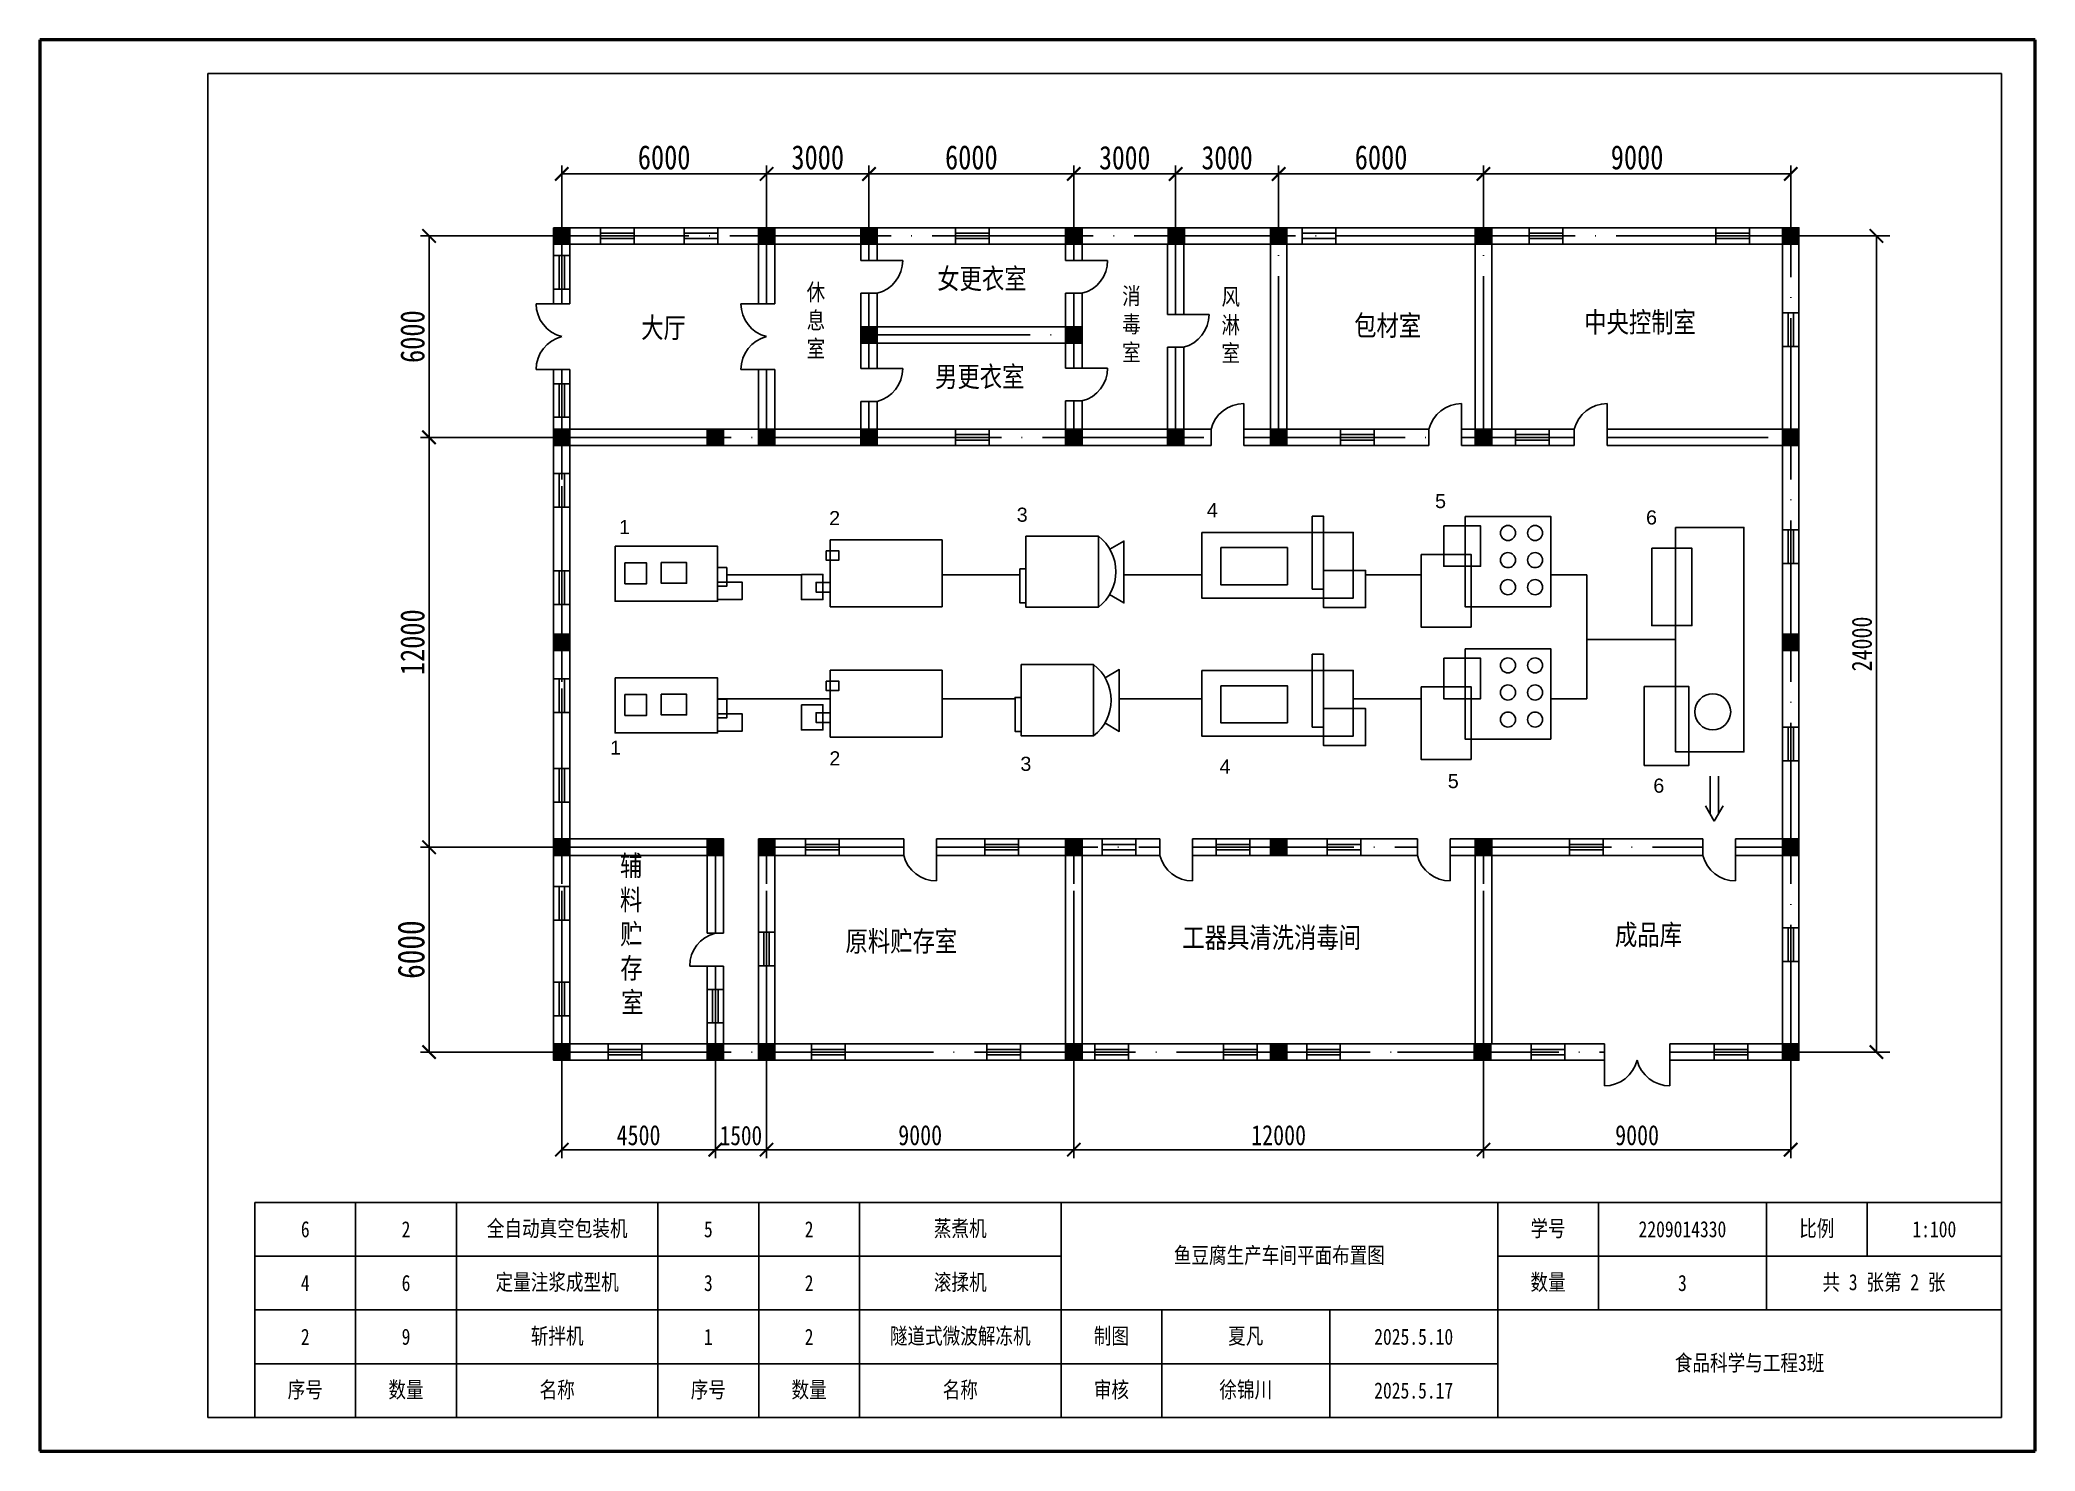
# Model space of a CAD drawing. Header units: millimetres. Extents: x 1365 to 2655, y 1344 to 1927.
# Drawn here: x 2358 to 2655, y 1716.6 to 1926.6 of the extents above; entities that cross this region are included whole.
import ezdxf

# ---------------------------------------------------------------- set-up
doc = ezdxf.new("R2010")
doc.units = ezdxf.units.MM
doc.linetypes.add('ACAD_ISO04W100', pattern=[30, 24, -3, 0, -3])
doc.layers.get('0').update_dxf_attribs({"color": 250})
doc.layers.get('Defpoints').update_dxf_attribs({"color": 250})
doc.layers.add('C窗户', color=250, linetype='Continuous')
doc.layers.add('Z柱子', color=250, linetype='Continuous')
doc.layers.add('宽线', color=250, linetype='Continuous', lineweight=30)
doc.layers.add('标注', color=250, linetype='Continuous', lineweight=18)
doc.styles.add('3', font='simfang.ttf', dxfattribs={"width": 0.8, "height": 3})
doc.styles.add('6', font='simfang.ttf', dxfattribs={"width": 0.8, "height": 6})
doc.styles.get("Standard").update_dxf_attribs({"font": 'arial.ttf'})
doc.styles.add('标注', font='simfang.ttf', dxfattribs={"width": 0.8})
doc.dimstyles.new('1-80', dxfattribs={"dimtxt": 7, "dimasz": 5, "dimexe": 2, "dimexo": 2, "dimtad": 1, "dimdsep": 46, "dimtxsty": '标注', "dimblk": 'ARCHTICK', "dimcen": 2.5, "dimadec": 0, "dimazin": 0, "dimtfac": 1, "dimtix": 1, "dimtmove": 0, "dimatfit": 3, "dimfxl": 10, "dimfxlon": 1, "dimarcsym": 0})
doc.dimstyles.new('ISO-25', dxfattribs={"dimtxt": 2.5, "dimasz": 2.5, "dimexe": 1.25, "dimexo": 0.625, "dimtad": 1, "dimtxsty": 'Standard', "dimcen": 2.5, "dimadec": 0, "dimazin": 0, "dimtfac": 1, "dimtmove": 0, "dimatfit": 3, "dimfxl": 1, "dimarcsym": 0})

msp = doc.modelspace()

# ---------------------------------------------------------------- texts
at = {"color": 0, "attachment_point": 1}
for s, width, gutter_width, heights, insert, char_height, style in [('\\pi1.8992;女更衣室', 17.40313, 17.5, [0], (2489.641, 1892.613), 3.0492, '标注'), ('{\\fFangSong|b0|i0|c134|p49;休\\P息\\P室}', 3.22315, 12.5, [0], (2472.106, 1890.343), 2.52, '6'), ('消\\P毒\\P室', 3.73423, 12.5, [14.168], (2519.071, 1889.775), 2.52, '6'), ('风\\P淋\\P室', 3.75534, 12.5, [0], (2533.856, 1889.665), 2.52, '6'), ('\\pi3.7267;包材室', 17.44778, 17.5, [0], (2549.872, 1885.645), 3.0492, '标注'), ('\\pi3.1859;中央控制室', 23.18255, 17.5, [0], (2584.656, 1886.135), 3.0492, '标注'), ('\\pi3.2012;大厅', 12.91192, 17.5, [0], (2444.263, 1885.316), 3.0492, '标注'), ('\\pi1.3836;男更衣室', 16.37184, 17.5, [0], (2489.835, 1878.032), 3.0492, '标注'), ('\\pi7.4342;辅\\P料\\P\\pi7.469;贮\\P\\pi7.5038;存\\P\\pi7.6293;室', 17.99068, 17.5, [0], (2436.869, 1805.264), 3.0492, '标注'), ('\\pi1.7627;{\\H1.7143x;原料贮存室}', 20.72657, 17.5, [0], (2476.118, 1794.012), 1.7787, '标注'), ('工器具清洗消毒间', 96.29407, 17.5, [0], (2528.016, 1794.557), 3.0492, '标注'), ('\\pi2.3072;成品库', 14.67856, 17.5, [0], (2590.115, 1794.984), 3.0492, '标注')]:
    msp.add_mtext_dynamic_manual_height_columns(s, width=width, gutter_width=gutter_width, heights=heights, dxfattribs=dict(at, insert=insert, char_height=char_height, style=style))
at = {"color": 0, "char_height": 2.1, "attachment_point": 1}
for s, insert in [('2', (2475.452, 1856.506)), ('3', (2503.374, 1857.012)), ('4', (2531.667, 1857.688)), ('5', (2565.646, 1859.041)), ('6', (2597.052, 1856.606)), ('1', (2444.182, 1855.18)), ('1', (2442.845, 1822.348)), ('2', (2475.487, 1820.752)), ('3', (2503.916, 1819.94)), ('4', (2533.562, 1819.534)), ('5', (2567.541, 1817.37)), ('6', (2598.135, 1816.693))]:
    msp.add_mtext_dynamic_manual_height_columns(s, width=4.00986, gutter_width=12.5, heights=[0], dxfattribs=dict(at, insert=insert))

# ---------------------------------------------------------------- blocks, each defined once
blk = doc.blocks.new('无')
at = {"layer": 'Z柱子'}
h = blk.add_hatch(color=256, dxfattribs=at)
h.dxf.hatch_style = 1
h.paths.add_polyline_path([(2.44, -2.46), (2.44, 2.34), (-2.36, 2.34), (-2.36, -2.46)])
blk.add_lwpolyline([(-2.36, 2.34), (2.44, 2.34), (2.44, -2.46), (-2.36, -2.46)], close=True, dxfattribs=at)
blk = doc.blocks.new('_ArchTick')
at = {"color": 0, "linetype": 'ByBlock', "const_width": 0.15}
blk.add_lwpolyline([(-0.5, -0.5), (0.5, 0.5)], dxfattribs=at)
blk = doc.blocks.new('*D5')
at = {"color": 0, "lineweight": -2, "transparency": 16777216}
for p, q in [((2621.34, 1897.45), (2633.34, 1897.45)), ((2631.34, 1897.45), (2631.34, 1775.99)), ((2621.34, 1775.99), (2633.34, 1775.99))]:
    blk.add_line(p, q, dxfattribs=at)
at = {"layer": 'Defpoints', "color": 0, "transparency": 16777216}
for p in [(2618.59, 1897.45), (2618.59, 1775.99), (2631.34, 1775.99)]:
    blk.add_point(p, dxfattribs=at)
at = {"color": 0, "lineweight": -2, "transparency": 16777216, "xscale": 2, "yscale": 2, "zscale": 2}
for p, rotation in [((2631.34, 1897.45), 90), ((2631.34, 1775.99), 270)]:
    blk.add_blockref('_ArchTick', p, dxfattribs=dict(at, rotation=rotation))
at = {"color": 0, "transparency": 16777216, "insert": (2629.19, 1836.72), "char_height": 3, "attachment_point": 5, "rotation": 90, "style": '标注'}
blk.add_mtext('24000', dxfattribs=at)
blk = doc.blocks.new('*T4')
at = {"color": 0, "lineweight": -2, "transparency": 16777216}
for p, q in [((0, 0), (120, 0)), ((0, 0), (0, -32)), ((15, 0), (15, -32)), ((30, 0), (30, -32)), ((60, 0), (60, -32)), ((75, 0), (75, -32)), ((90, 0), (90, -32)), ((120, 0), (120, -32)), ((0, -8), (120, -8)), ((0, -16), (120, -16)), ((0, -24), (120, -24)), ((0, -32), (120, -32))]:
    blk.add_line(p, q, dxfattribs=at)
at = {"color": 0, "transparency": 16777216, "char_height": 2.4, "attachment_point": 5, "style": '3'}
for s, insert, width in [('6', (7.5, -4), 12), ('2', (22.5, -4), 12), ('全自动真空包装机', (45, -4), 27), ('5', (67.5, -4), 12), ('2', (82.5, -4), 12), ('蒸煮机', (105, -4), 27), ('4', (7.5, -12), 12), ('6', (22.5, -12), 12), ('定量注浆成型机', (45, -12), 27), ('3', (67.5, -12), 12), ('2', (82.5, -12), 12), ('滚揉机', (105, -12), 27), ('2', (7.5, -20), 12), ('9', (22.5, -20), 12), ('斩拌机', (45, -20), 27), ('1', (67.5, -20), 12), ('2', (82.5, -20), 12), ('隧道式微波解冻机', (105, -20), 27), ('序号', (7.5, -28), 12), ('数量', (22.5, -28), 12), ('名称', (45, -28), 27), ('序号', (67.5, -28), 12), ('数量', (82.5, -28), 12), ('名称', (105, -28), 27)]:
    blk.add_mtext(s, dxfattribs=dict(at, insert=insert, width=width))
blk = doc.blocks.new('*U6')
blk.add_circle((0, 0), 1.12)
blk = doc.blocks.new('*U7')
at = {"color": 0, "linetype": 'ByBlock', "lineweight": -2, "transparency": 16777216}
for p in [(0, 0), (4.032, 0), (0, -4.032), (4.032, -4.032), (0, -8.064), (4.032, -8.064)]:
    blk.add_blockref('*U6', p, dxfattribs=at)
blk = doc.blocks.new('*U8')
blk.add_circle((0, 0), 1.12)
blk = doc.blocks.new('*U9')
at = {"color": 0, "linetype": 'ByBlock', "lineweight": -2, "transparency": 16777216}
for p in [(0, 0), (4.032, 0), (0, -4.032), (4.032, -4.032), (0, -8.064), (4.032, -8.064)]:
    blk.add_blockref('*U8', p, dxfattribs=at)
blk = doc.blocks.new('*D12')
at = {"color": 0, "lineweight": -2, "transparency": 16777216}
for p, q in [((2435.02, 1867.47), (2414.64, 1867.47)), ((2435.02, 1806.48), (2414.64, 1806.48))]:
    blk.add_line(p, q, dxfattribs=at)
at = {"color": 0, "transparency": 16777216}
blk.add_line((2415.89, 1806.48), (2415.89, 1867.47), dxfattribs=at)
at = {"layer": 'Defpoints', "color": 0, "transparency": 16777216}
for p in [(2415.89, 1867.47), (2435.65, 1867.47), (2435.65, 1806.48)]:
    blk.add_point(p, dxfattribs=at)
at = {"color": 0, "transparency": 16777216, "xscale": 2, "yscale": 2, "zscale": 2}
for p, rotation in [((2415.89, 1867.47), 90), ((2415.89, 1806.48), 270)]:
    blk.add_blockref('_ArchTick', p, dxfattribs=dict(at, rotation=rotation))
at = {"color": 0, "transparency": 16777216, "insert": (2413.44, 1836.98), "char_height": 1.5, "attachment_point": 5, "rotation": 90, "style": '标注'}
blk.add_mtext('{\\H2.4x;12000}', dxfattribs=at)
blk = doc.blocks.new('*D13')
at = {"color": 0, "lineweight": -2, "transparency": 16777216}
for p, q in [((2435.65, 1775.37), (2435.65, 1760.22)), ((2458.51, 1775.37), (2458.51, 1760.22)), ((2435.65, 1761.47), (2458.51, 1761.47))]:
    blk.add_line(p, q, dxfattribs=at)
at = {"layer": 'Defpoints', "color": 0, "transparency": 16777216}
for p in [(2435.65, 1775.99), (2458.51, 1775.99), (2458.51, 1761.47)]:
    blk.add_point(p, dxfattribs=at)
at = {"color": 0, "lineweight": -2, "transparency": 16777216, "xscale": 2, "yscale": 2, "zscale": 2, "rotation": 180}
blk.add_blockref('_ArchTick', (2435.65, 1761.47), dxfattribs=at)
at = {"color": 0, "lineweight": -2, "transparency": 16777216, "xscale": 2, "yscale": 2, "zscale": 2}
blk.add_blockref('_ArchTick', (2458.51, 1761.47), dxfattribs=at)
at = {"color": 0, "transparency": 16777216, "insert": (2447.08, 1763.61), "char_height": 3, "attachment_point": 5, "style": '标注'}
blk.add_mtext('4500', dxfattribs=at)
blk = doc.blocks.new('*D14')
at = {"color": 0, "lineweight": -2, "transparency": 16777216}
for p, q in [((2458.51, 1775.37), (2458.51, 1760.22)), ((2466.13, 1775.37), (2466.13, 1760.22)), ((2458.51, 1761.47), (2466.13, 1761.47))]:
    blk.add_line(p, q, dxfattribs=at)
at = {"layer": 'Defpoints', "color": 0, "transparency": 16777216}
for p in [(2458.51, 1775.99), (2466.13, 1775.99), (2466.13, 1761.47)]:
    blk.add_point(p, dxfattribs=at)
at = {"color": 0, "lineweight": -2, "transparency": 16777216, "xscale": 2, "yscale": 2, "zscale": 2, "rotation": 180}
blk.add_blockref('_ArchTick', (2458.51, 1761.47), dxfattribs=at)
at = {"color": 0, "lineweight": -2, "transparency": 16777216, "xscale": 2, "yscale": 2, "zscale": 2}
blk.add_blockref('_ArchTick', (2466.13, 1761.47), dxfattribs=at)
at = {"color": 0, "transparency": 16777216, "insert": (2462.32, 1763.56), "char_height": 2.9, "attachment_point": 5, "style": '标注'}
blk.add_mtext('1500', dxfattribs=at)
blk = doc.blocks.new('*D15')
at = {"color": 0, "lineweight": -2, "transparency": 16777216}
for p, q in [((2466.13, 1775.37), (2466.13, 1760.22)), ((2511.87, 1775.37), (2511.87, 1760.22)), ((2466.13, 1761.47), (2511.87, 1761.47))]:
    blk.add_line(p, q, dxfattribs=at)
at = {"layer": 'Defpoints', "color": 0, "transparency": 16777216}
for p in [(2466.13, 1775.99), (2511.87, 1775.99), (2511.87, 1761.47)]:
    blk.add_point(p, dxfattribs=at)
at = {"color": 0, "lineweight": -2, "transparency": 16777216, "xscale": 2, "yscale": 2, "zscale": 2, "rotation": 180}
blk.add_blockref('_ArchTick', (2466.13, 1761.47), dxfattribs=at)
at = {"color": 0, "lineweight": -2, "transparency": 16777216, "xscale": 2, "yscale": 2, "zscale": 2}
blk.add_blockref('_ArchTick', (2511.87, 1761.47), dxfattribs=at)
at = {"color": 0, "transparency": 16777216, "insert": (2489, 1763.61), "char_height": 3, "attachment_point": 5, "style": '标注'}
blk.add_mtext('9000', dxfattribs=at)
blk = doc.blocks.new('*D16')
at = {"color": 0, "lineweight": -2, "transparency": 16777216}
for p, q in [((2511.87, 1775.37), (2511.87, 1760.22)), ((2572.85, 1775.37), (2572.85, 1760.22)), ((2511.87, 1761.47), (2572.85, 1761.47))]:
    blk.add_line(p, q, dxfattribs=at)
at = {"layer": 'Defpoints', "color": 0, "transparency": 16777216}
for p in [(2511.87, 1775.99), (2572.85, 1775.99), (2572.85, 1761.47)]:
    blk.add_point(p, dxfattribs=at)
at = {"color": 0, "lineweight": -2, "transparency": 16777216, "xscale": 2, "yscale": 2, "zscale": 2, "rotation": 180}
blk.add_blockref('_ArchTick', (2511.87, 1761.47), dxfattribs=at)
at = {"color": 0, "lineweight": -2, "transparency": 16777216, "xscale": 2, "yscale": 2, "zscale": 2}
blk.add_blockref('_ArchTick', (2572.85, 1761.47), dxfattribs=at)
at = {"color": 0, "transparency": 16777216, "insert": (2542.36, 1763.61), "char_height": 3, "attachment_point": 5, "style": '标注'}
blk.add_mtext('12000', dxfattribs=at)
blk = doc.blocks.new('*D17')
at = {"color": 0, "lineweight": -2, "transparency": 16777216}
for p, q in [((2572.85, 1775.37), (2572.85, 1760.22)), ((2618.59, 1775.37), (2618.59, 1760.22)), ((2572.85, 1761.47), (2618.59, 1761.47))]:
    blk.add_line(p, q, dxfattribs=at)
at = {"layer": 'Defpoints', "color": 0, "transparency": 16777216}
for p in [(2572.85, 1775.99), (2618.59, 1775.99), (2618.59, 1761.47)]:
    blk.add_point(p, dxfattribs=at)
at = {"color": 0, "lineweight": -2, "transparency": 16777216, "xscale": 2, "yscale": 2, "zscale": 2, "rotation": 180}
blk.add_blockref('_ArchTick', (2572.85, 1761.47), dxfattribs=at)
at = {"color": 0, "lineweight": -2, "transparency": 16777216, "xscale": 2, "yscale": 2, "zscale": 2}
blk.add_blockref('_ArchTick', (2618.59, 1761.47), dxfattribs=at)
at = {"color": 0, "transparency": 16777216, "insert": (2595.72, 1763.61), "char_height": 3, "attachment_point": 5, "style": '标注'}
blk.add_mtext('9000', dxfattribs=at)
blk = doc.blocks.new('*D18')
at = {"layer": 'Defpoints', "color": 0, "transparency": 16777216}
for p in [(2415.89, 1897.45), (2435.65, 1897.45), (2435.65, 1867.47)]:
    blk.add_point(p, dxfattribs=at)
at = {"layer": '标注', "color": 0, "lineweight": -2, "transparency": 16777216}
for p, q in [((2435.02, 1897.45), (2414.64, 1897.45)), ((2415.89, 1867.47), (2415.89, 1897.45)), ((2435.02, 1867.47), (2414.64, 1867.47))]:
    blk.add_line(p, q, dxfattribs=at)
at = {"layer": '标注', "color": 0, "lineweight": -2, "transparency": 16777216, "xscale": 2, "yscale": 2, "zscale": 2}
for p, rotation in [((2415.89, 1897.45), 90), ((2415.89, 1867.47), 270)]:
    blk.add_blockref('_ArchTick', p, dxfattribs=dict(at, rotation=rotation))
at = {"layer": '标注', "color": 0, "transparency": 16777216, "insert": (2413.44, 1882.46), "char_height": 1.5, "attachment_point": 5, "rotation": 90, "style": '标注'}
blk.add_mtext('{\\H2.4x;6000}', dxfattribs=at)
blk = doc.blocks.new('*D19')
at = {"color": 0, "lineweight": -2, "transparency": 16777216}
for p, q in [((2435.65, 1898.07), (2435.65, 1907.92)), ((2466.13, 1898.07), (2466.13, 1907.92)), ((2435.65, 1906.67), (2466.13, 1906.67))]:
    blk.add_line(p, q, dxfattribs=at)
at = {"layer": 'Defpoints', "color": 0, "transparency": 16777216}
for p in [(2466.13, 1906.67), (2435.65, 1897.45), (2466.13, 1897.45)]:
    blk.add_point(p, dxfattribs=at)
at = {"color": 0, "lineweight": -2, "transparency": 16777216, "xscale": 2, "yscale": 2, "zscale": 2, "rotation": 180}
blk.add_blockref('_ArchTick', (2435.65, 1906.67), dxfattribs=at)
at = {"color": 0, "lineweight": -2, "transparency": 16777216, "xscale": 2, "yscale": 2, "zscale": 2}
blk.add_blockref('_ArchTick', (2466.13, 1906.67), dxfattribs=at)
at = {"color": 0, "transparency": 16777216, "insert": (2450.89, 1909.12), "char_height": 1.5, "attachment_point": 5, "style": '标注'}
blk.add_mtext('{\\H2.4x;6000}', dxfattribs=at)
blk = doc.blocks.new('*D20')
at = {"color": 0, "lineweight": -2, "transparency": 16777216}
for p, q in [((2466.13, 1898.07), (2466.13, 1907.92)), ((2481.38, 1898.07), (2481.38, 1907.92)), ((2466.13, 1906.67), (2481.38, 1906.67))]:
    blk.add_line(p, q, dxfattribs=at)
at = {"layer": 'Defpoints', "color": 0, "transparency": 16777216}
for p in [(2481.38, 1906.67), (2466.13, 1897.45), (2481.38, 1897.45)]:
    blk.add_point(p, dxfattribs=at)
at = {"color": 0, "lineweight": -2, "transparency": 16777216, "xscale": 2, "yscale": 2, "zscale": 2, "rotation": 180}
blk.add_blockref('_ArchTick', (2466.13, 1906.67), dxfattribs=at)
at = {"color": 0, "lineweight": -2, "transparency": 16777216, "xscale": 2, "yscale": 2, "zscale": 2}
blk.add_blockref('_ArchTick', (2481.38, 1906.67), dxfattribs=at)
at = {"color": 0, "transparency": 16777216, "insert": (2473.75, 1909.12), "char_height": 1.5, "attachment_point": 5, "style": '标注'}
blk.add_mtext('{\\H2.4x;3000}', dxfattribs=at)
blk = doc.blocks.new('*D21')
at = {"color": 0, "lineweight": -2, "transparency": 16777216}
for p, q in [((2481.38, 1898.07), (2481.38, 1907.92)), ((2511.87, 1898.07), (2511.87, 1907.92)), ((2481.38, 1906.67), (2511.87, 1906.67))]:
    blk.add_line(p, q, dxfattribs=at)
at = {"layer": 'Defpoints', "color": 0, "transparency": 16777216}
for p in [(2511.87, 1906.67), (2481.38, 1897.45), (2511.87, 1897.45)]:
    blk.add_point(p, dxfattribs=at)
at = {"color": 0, "lineweight": -2, "transparency": 16777216, "xscale": 2, "yscale": 2, "zscale": 2, "rotation": 180}
blk.add_blockref('_ArchTick', (2481.38, 1906.67), dxfattribs=at)
at = {"color": 0, "lineweight": -2, "transparency": 16777216, "xscale": 2, "yscale": 2, "zscale": 2}
blk.add_blockref('_ArchTick', (2511.87, 1906.67), dxfattribs=at)
at = {"color": 0, "transparency": 16777216, "insert": (2496.62, 1909.12), "char_height": 1.5, "attachment_point": 5, "style": '标注'}
blk.add_mtext('{\\H2.4x;6000}', dxfattribs=at)
blk = doc.blocks.new('*D23')
at = {"color": 0, "lineweight": -2, "transparency": 16777216}
for p, q in [((2542.36, 1898.07), (2542.36, 1907.92)), ((2572.85, 1898.07), (2572.85, 1907.92)), ((2542.36, 1906.67), (2572.85, 1906.67))]:
    blk.add_line(p, q, dxfattribs=at)
at = {"layer": 'Defpoints', "color": 0, "transparency": 16777216}
for p in [(2572.85, 1906.67), (2542.36, 1897.45), (2572.85, 1897.45)]:
    blk.add_point(p, dxfattribs=at)
at = {"color": 0, "lineweight": -2, "transparency": 16777216, "xscale": 2, "yscale": 2, "zscale": 2, "rotation": 180}
blk.add_blockref('_ArchTick', (2542.36, 1906.67), dxfattribs=at)
at = {"color": 0, "lineweight": -2, "transparency": 16777216, "xscale": 2, "yscale": 2, "zscale": 2}
blk.add_blockref('_ArchTick', (2572.85, 1906.67), dxfattribs=at)
at = {"color": 0, "transparency": 16777216, "insert": (2557.61, 1909.12), "char_height": 1.5, "attachment_point": 5, "style": '标注'}
blk.add_mtext('{\\H2.4x;6000}', dxfattribs=at)
blk = doc.blocks.new('*D24')
at = {"color": 0, "lineweight": -2, "transparency": 16777216}
for p, q in [((2572.85, 1898.07), (2572.85, 1907.92)), ((2618.59, 1898.07), (2618.59, 1907.92)), ((2572.85, 1906.67), (2618.59, 1906.67))]:
    blk.add_line(p, q, dxfattribs=at)
at = {"layer": 'Defpoints', "color": 0, "transparency": 16777216}
for p in [(2618.59, 1906.67), (2572.85, 1897.45), (2618.59, 1897.45)]:
    blk.add_point(p, dxfattribs=at)
at = {"color": 0, "lineweight": -2, "transparency": 16777216, "xscale": 2, "yscale": 2, "zscale": 2, "rotation": 180}
blk.add_blockref('_ArchTick', (2572.85, 1906.67), dxfattribs=at)
at = {"color": 0, "lineweight": -2, "transparency": 16777216, "xscale": 2, "yscale": 2, "zscale": 2}
blk.add_blockref('_ArchTick', (2618.59, 1906.67), dxfattribs=at)
at = {"color": 0, "transparency": 16777216, "insert": (2595.72, 1909.12), "char_height": 1.5, "attachment_point": 5, "style": '标注'}
blk.add_mtext('{\\H2.4x;9000}', dxfattribs=at)
blk = doc.blocks.new('*T28')
at = {"color": 0, "linetype": 'ByBlock', "lineweight": -2, "transparency": 16777216}
for p, q in [((0, 0), (140, 0)), ((0, 0), (0, -32)), ((65, 0), (65, -32)), ((80, 0), (80, -16)), ((105, 0), (105, -16)), ((120, 0), (120, -8)), ((140, 0), (140, -32)), ((65, -8), (140, -8)), ((0, -16), (140, -16)), ((15, -16), (15, -32)), ((40, -16), (40, -32)), ((0, -24), (65, -24)), ((0, -32), (140, -32))]:
    blk.add_line(p, q, dxfattribs=at)
at = {"color": 0, "lineweight": -3, "transparency": 16777216, "char_height": 2.4, "attachment_point": 5, "style": '3'}
for s, insert, width in [('学号', (72.5, -4), 12.6), ('2209014330', (92.5, -4), 22.6), ('比例', (112.5, -4), 12.6), ('1:100', (130, -4), 17.6), ('鱼豆腐生产车间平面布置图', (32.5, -8), 62.6), ('数量', (72.5, -12), 12.6), ('3', (92.5, -12), 22.6), ('共 3 张第 2 张', (122.5, -12), 32.6), ('制图', (7.5, -20), 12.6), ('夏凡', (27.5, -20), 22.6), ('2025.5.10', (52.5, -20), 22.6), ('食品科学与工程3班', (102.5, -24), 72.6), ('审核', (7.5, -28), 12.6), ('徐锦川', (27.5, -28), 22.6), ('2025.5.17', (52.5, -28), 22.6)]:
    blk.add_mtext(s, dxfattribs=dict(at, insert=insert, width=width))
blk = doc.blocks.new('*D29')
at = {"color": 0, "lineweight": -2, "transparency": 16777216}
for p, q in [((2435.02, 1806.48), (2414.64, 1806.48)), ((2435.02, 1775.99), (2414.64, 1775.99))]:
    blk.add_line(p, q, dxfattribs=at)
at = {"color": 0, "transparency": 16777216}
blk.add_line((2415.89, 1806.48), (2415.89, 1775.99), dxfattribs=at)
at = {"layer": 'Defpoints', "color": 0, "transparency": 16777216}
for p in [(2435.65, 1806.48), (2415.89, 1775.99), (2435.65, 1775.99)]:
    blk.add_point(p, dxfattribs=at)
at = {"color": 0, "transparency": 16777216, "xscale": 2, "yscale": 2, "zscale": 2}
for p, rotation in [((2415.89, 1806.48), 90), ((2415.89, 1775.99), 270)]:
    blk.add_blockref('_ArchTick', p, dxfattribs=dict(at, rotation=rotation))
at = {"color": 0, "transparency": 16777216, "insert": (2413.24, 1791.24), "char_height": 4, "attachment_point": 5, "rotation": 90, "style": '标注'}
blk.add_mtext('6000', dxfattribs=at)
blk = doc.blocks.new('*D30')
at = {"color": 0, "lineweight": -2, "transparency": 16777216}
for p, q in [((2511.87, 1898.07), (2511.87, 1907.92)), ((2527.03, 1898.04), (2527.03, 1907.92)), ((2511.87, 1906.67), (2527.03, 1906.67))]:
    blk.add_line(p, q, dxfattribs=at)
at = {"layer": 'Defpoints', "color": 0, "transparency": 16777216}
for p in [(2527.03, 1906.67), (2511.87, 1897.45), (2527.03, 1897.41)]:
    blk.add_point(p, dxfattribs=at)
at = {"color": 0, "lineweight": -2, "transparency": 16777216, "xscale": 2, "yscale": 2, "zscale": 2, "rotation": 180}
blk.add_blockref('_ArchTick', (2511.87, 1906.67), dxfattribs=at)
at = {"color": 0, "lineweight": -2, "transparency": 16777216, "xscale": 2, "yscale": 2, "zscale": 2}
blk.add_blockref('_ArchTick', (2527.03, 1906.67), dxfattribs=at)
at = {"color": 0, "transparency": 16777216, "insert": (2519.45, 1909.07), "char_height": 3.5, "attachment_point": 5, "style": '标注'}
blk.add_mtext('3000', dxfattribs=at)
blk = doc.blocks.new('*D31')
at = {"color": 0, "lineweight": -2, "transparency": 16777216}
for p, q in [((2527.03, 1898.04), (2527.03, 1907.92)), ((2542.36, 1898.04), (2542.36, 1907.92)), ((2527.03, 1906.67), (2542.36, 1906.67))]:
    blk.add_line(p, q, dxfattribs=at)
at = {"layer": 'Defpoints', "color": 0, "transparency": 16777216}
for p in [(2542.36, 1906.67), (2527.03, 1897.41), (2542.36, 1897.41)]:
    blk.add_point(p, dxfattribs=at)
at = {"color": 0, "lineweight": -2, "transparency": 16777216, "xscale": 2, "yscale": 2, "zscale": 2, "rotation": 180}
blk.add_blockref('_ArchTick', (2527.03, 1906.67), dxfattribs=at)
at = {"color": 0, "lineweight": -2, "transparency": 16777216, "xscale": 2, "yscale": 2, "zscale": 2}
blk.add_blockref('_ArchTick', (2542.36, 1906.67), dxfattribs=at)
at = {"color": 0, "transparency": 16777216, "insert": (2534.69, 1909.07), "char_height": 3.5, "attachment_point": 5, "style": '标注'}
blk.add_mtext('3000', dxfattribs=at)

# ---------------------------------------------------------------- dimensions: what is measured, and where the dimension line sits
at = {"color": 0}
for base, p1, p2, text, override, picture, middle in [((2466.132, 1906.675), (2435.649, 1897.449), (2466.132, 1897.449), '{\\H2.4x;6000}', {"dimtxt": 1.5, "dimasz": 2, "dimgap": 0.625, "dimtxsty": '标注', "dimblk1": 'ArchTick', "dimblk2": 'ArchTick', "dimsah": 1}, '*D19', (2450.891, 1909.12)), ((2481.378, 1906.675), (2466.132, 1897.449), (2481.378, 1897.449), '{\\H2.4x;3000}', {"dimtxt": 1.5, "dimasz": 2, "dimgap": 0.625, "dimtxsty": '标注', "dimblk1": 'ArchTick', "dimblk2": 'ArchTick', "dimsah": 1, "dimtmove": 1}, '*D20', (2473.755, 1909.12)), ((2511.87, 1906.675), (2481.378, 1897.449), (2511.87, 1897.449), '{\\H2.4x;6000}', {"dimtxt": 1.5, "dimasz": 2, "dimgap": 0.625, "dimtxsty": '标注', "dimblk1": 'ArchTick', "dimblk2": 'ArchTick', "dimsah": 1, "dimtmove": 1}, '*D21', (2496.624, 1909.12)), ((2527.026, 1906.675), (2511.87, 1897.449), (2527.026, 1897.413), '3000', {"dimtxt": 3.5, "dimasz": 2, "dimtxsty": '标注', "dimblk1": 'ArchTick', "dimblk2": 'ArchTick', "dimsah": 1, "dimtmove": 1}, '*D30', (2519.448, 1909.07)), ((2542.362, 1906.675), (2527.026, 1897.413), (2542.362, 1897.413), '3000', {"dimtxt": 3.5, "dimasz": 2, "dimtxsty": '标注', "dimblk1": 'ArchTick', "dimblk2": 'ArchTick', "dimsah": 1, "dimtmove": 1}, '*D31', (2534.694, 1909.07)), ((2572.854, 1906.675), (2542.362, 1897.449), (2572.854, 1897.449), '{\\H2.4x;6000}', {"dimtxt": 1.5, "dimasz": 2, "dimgap": 0.625, "dimtxsty": '标注', "dimblk1": 'ArchTick', "dimblk2": 'ArchTick', "dimsah": 1, "dimtmove": 1}, '*D23', (2557.608, 1909.12)), ((2618.592, 1906.675), (2572.854, 1897.449), (2618.592, 1897.449), '{\\H2.4x;9000}', {"dimtxt": 1.5, "dimasz": 2, "dimgap": 0.625, "dimtxsty": '标注', "dimblk1": 'ArchTick', "dimblk2": 'ArchTick', "dimsah": 1, "dimtmove": 1}, '*D24', (2595.723, 1909.12)), ((2458.509, 1761.467), (2435.649, 1775.992), (2458.509, 1775.992), '4500', {"dimtxt": 3, "dimasz": 2, "dimtxsty": '标注', "dimblk1": 'ArchTick', "dimblk2": 'ArchTick', "dimsah": 1}, '*D13', (2447.079, 1763.609)), ((2466.132, 1761.467), (2458.509, 1775.992), (2466.132, 1775.992), '1500', {"dimtxt": 2.9, "dimasz": 2, "dimtxsty": '标注', "dimblk1": 'ArchTick', "dimblk2": 'ArchTick', "dimsah": 1, "dimtmove": 1}, '*D14', (2462.32, 1763.559)), ((2511.87, 1761.467), (2466.132, 1775.992), (2511.87, 1775.992), '9000', {"dimtxt": 3, "dimasz": 2, "dimtxsty": '标注', "dimblk1": 'ArchTick', "dimblk2": 'ArchTick', "dimsah": 1, "dimtmove": 1}, '*D15', (2489.001, 1763.609)), ((2572.854, 1761.467), (2511.87, 1775.992), (2572.854, 1775.992), '12000', {"dimtxt": 3, "dimasz": 2, "dimtxsty": '标注', "dimblk1": 'ArchTick', "dimblk2": 'ArchTick', "dimsah": 1, "dimtmove": 1}, '*D16', (2542.362, 1763.609)), ((2618.592, 1761.467), (2572.854, 1775.992), (2618.592, 1775.992), '9000', {"dimtxt": 3, "dimasz": 2, "dimtxsty": '标注', "dimblk1": 'ArchTick', "dimblk2": 'ArchTick', "dimsah": 1, "dimtmove": 1}, '*D17', (2595.723, 1763.609))]:
    dim = msp.add_linear_dim(base=base, p1=p1, p2=p2, text=text, dimstyle='ISO-25', override=override, dxfattribs=at)
    dim.commit()
    dim.dimension.update_dxf_attribs({"geometry": picture, "text_midpoint": middle})
dim = msp.add_linear_dim(base=(2631.335, 1775.992), p1=(2618.592, 1897.449), p2=(2618.592, 1775.992), angle=90, text='24000', dimstyle='1-80', override={"dimtxt": 3, "dimasz": 2}, dxfattribs=at)
dim.commit()
dim.dimension.update_dxf_attribs({"geometry": '*D5', "text_midpoint": (2631.335, 1836.721), "dimtype": 160})
for base, p2, text, override, picture, middle in [((2415.885, 1867.468), (2435.649, 1867.468), '{\\H2.4x;12000}', {"dimtxt": 1.5, "dimasz": 2, "dimtxsty": '标注', "dimblk1": 'ArchTick', "dimblk2": 'ArchTick', "dimsah": 1, "dimtmove": 1, "dimlwd": 65535}, '*D12', (2413.44, 1836.976)), ((2415.885, 1775.992), (2435.649, 1775.992), '6000', {"dimtxt": 4, "dimasz": 2, "dimtxsty": '标注', "dimblk1": 'ArchTick', "dimblk2": 'ArchTick', "dimsah": 1, "dimtmove": 1, "dimlwd": 65535}, '*D29', (2413.237, 1791.238))]:
    dim = msp.add_linear_dim(base=base, p1=(2435.649, 1806.484), p2=p2, angle=90, text=text, dimstyle='ISO-25', override=override, dxfattribs=at)
    dim.commit()
    dim.dimension.update_dxf_attribs({"geometry": picture, "text_midpoint": middle})
at = {"layer": '标注', "color": 0}
dim = msp.add_linear_dim(base=(2415.885, 1897.449), p1=(2435.649, 1867.468), p2=(2435.649, 1897.449), angle=90, text='{\\H2.4x;6000}', dimstyle='ISO-25', override={"dimtxt": 1.5, "dimasz": 2, "dimtxsty": '标注', "dimblk1": 'ArchTick', "dimblk2": 'ArchTick', "dimsah": 1, "dimtmove": 1}, dxfattribs=at)
dim.commit()
dim.dimension.update_dxf_attribs({"geometry": '*D18', "text_midpoint": (2413.44, 1882.459)})

# ---------------------------------------------------------------- linework, layer by layer
at = {"color": 0, "lineweight": 50}
for p, q in [((2357.966, 1926.615), (2357.966, 1716.615)), ((2654.966, 1926.615), (2357.966, 1926.615)), ((2654.966, 1716.615), (2654.966, 1926.615)), ((2357.966, 1716.615), (2654.966, 1716.615))]:
    msp.add_line(p, q, dxfattribs=at)
at = {"color": 0, "linetype": 'ACAD_ISO04W100'}
for p, q in [((2435.649, 1887.337), (2435.649, 1902.531)), ((2618.592, 1770.91), (2618.592, 1902.531)), ((2430.567, 1897.449), (2562.487, 1897.449)), ((2435.649, 1887.337), (2435.649, 1897.449)), ((2435.649, 1887.337), (2435.649, 1897.449)), ((2466.132, 1887.337), (2466.132, 1897.449)), ((2466.132, 1887.337), (2466.132, 1897.449)), ((2481.378, 1893.79), (2481.378, 1897.449)), ((2481.378, 1893.79), (2481.378, 1897.449)), ((2511.87, 1893.79), (2511.87, 1897.449)), ((2511.87, 1893.79), (2511.87, 1897.449)), ((2527.026, 1885.761), (2527.026, 1897.413)), ((2527.026, 1885.761), (2527.026, 1897.413)), ((2542.362, 1867.468), (2542.362, 1897.449)), ((2542.362, 1867.468), (2542.362, 1897.449)), ((2562.487, 1897.449), (2600.602, 1897.449)), ((2572.854, 1867.468), (2572.854, 1897.449)), ((2572.854, 1867.468), (2572.854, 1897.449)), ((2600.602, 1897.449), (2623.674, 1897.449)), ((2481.378, 1877.706), (2481.378, 1888.912)), ((2481.378, 1877.706), (2481.378, 1888.912)), ((2511.87, 1877.779), (2511.87, 1888.912)), ((2511.87, 1877.779), (2511.87, 1888.912)), ((2481.378, 1882.714), (2511.87, 1882.714)), ((2481.378, 1882.714), (2511.87, 1882.714)), ((2527.026, 1877.779), (2527.026, 1880.881)), ((2527.026, 1867.506), (2527.026, 1880.881)), ((2435.649, 1775.992), (2435.649, 1877.58)), ((2435.649, 1775.992), (2435.649, 1877.58)), ((2435.649, 1770.91), (2435.649, 1877.58)), ((2466.132, 1866.248), (2466.132, 1877.58)), ((2466.132, 1866.248), (2466.132, 1877.58)), ((2481.378, 1867.468), (2481.378, 1872.827)), ((2481.378, 1867.468), (2481.378, 1872.827)), ((2511.87, 1867.468), (2511.87, 1872.9)), ((2511.87, 1867.468), (2511.87, 1872.9)), ((2436.869, 1867.468), (2477.106, 1867.468)), ((2436.869, 1867.468), (2477.106, 1867.468)), ((2458.509, 1866.248), (2458.509, 1867.468)), ((2458.509, 1866.248), (2458.509, 1867.468)), ((2477.106, 1867.468), (2532.3, 1867.468)), ((2477.106, 1867.468), (2532.3, 1867.468)), ((2537.178, 1867.468), (2564.723, 1867.468)), ((2537.178, 1867.468), (2564.723, 1867.468)), ((2569.601, 1867.468), (2586.374, 1867.468)), ((2569.601, 1867.468), (2586.374, 1867.468)), ((2591.252, 1867.468), (2618.592, 1867.468)), ((2591.252, 1867.468), (2618.592, 1867.468)), ((2435.649, 1836.976), (2436.869, 1836.976)), ((2430.567, 1806.484), (2458.509, 1806.484)), ((2435.649, 1806.484), (2458.509, 1806.484)), ((2458.509, 1793.677), (2458.509, 1807.704)), ((2458.509, 1793.677), (2458.509, 1807.704)), ((2466.132, 1775.992), (2466.132, 1807.704)), ((2466.132, 1770.91), (2466.132, 1807.704)), ((2466.132, 1806.484), (2486.562, 1806.484)), ((2466.132, 1806.484), (2486.562, 1806.484)), ((2491.44, 1806.484), (2524.677, 1806.484)), ((2491.44, 1806.484), (2524.677, 1806.484)), ((2511.87, 1775.992), (2511.87, 1807.704)), ((2511.87, 1770.91), (2511.87, 1807.704)), ((2529.555, 1806.484), (2563.026, 1806.484)), ((2529.555, 1806.484), (2563.026, 1806.484)), ((2542.362, 1805.264), (2542.362, 1806.484)), ((2542.362, 1805.264), (2542.362, 1806.484)), ((2567.905, 1806.484), (2605.503, 1806.484)), ((2567.905, 1806.484), (2605.503, 1806.484)), ((2572.854, 1775.992), (2572.854, 1807.704)), ((2572.854, 1770.91), (2572.854, 1807.704)), ((2610.382, 1806.484), (2618.592, 1806.484)), ((2610.382, 1806.484), (2618.592, 1806.484)), ((2458.509, 1775.992), (2458.509, 1788.799)), ((2458.509, 1770.91), (2458.509, 1788.799)), ((2542.362, 1775.992), (2542.362, 1777.212)), ((2436.869, 1775.992), (2531.995, 1775.992)), ((2436.869, 1775.992), (2531.995, 1775.992)), ((2436.869, 1775.992), (2531.995, 1775.992)), ((2531.995, 1775.992), (2560.047, 1775.992)), ((2531.995, 1775.992), (2560.047, 1775.992)), ((2531.995, 1775.992), (2560.047, 1775.992)), ((2560.047, 1775.992), (2590.844, 1775.992)), ((2560.047, 1775.992), (2590.844, 1775.992)), ((2560.047, 1775.992), (2590.844, 1775.992)), ((2600.602, 1775.992), (2618.592, 1775.992)), ((2600.602, 1775.992), (2618.592, 1775.992)), ((2600.602, 1775.992), (2623.674, 1775.992))]:
    msp.add_line(p, q, dxfattribs=at)
at = {"color": 0}
for p, q in [((2434.43, 1898.669), (2562.487, 1898.669)), ((2434.43, 1887.337), (2434.43, 1898.669)), ((2562.487, 1898.669), (2600.602, 1898.669)), ((2600.602, 1898.669), (2619.812, 1898.669)), ((2619.812, 1898.669), (2619.812, 1774.772)), ((2436.869, 1896.23), (2464.912, 1896.23)), ((2436.869, 1887.337), (2436.869, 1896.23)), ((2464.912, 1896.23), (2464.912, 1887.337)), ((2467.352, 1896.23), (2480.158, 1896.23)), ((2467.352, 1896.23), (2467.352, 1887.337)), ((2480.158, 1896.23), (2480.158, 1893.79)), ((2482.598, 1896.23), (2510.65, 1896.23)), ((2482.598, 1896.23), (2482.598, 1893.79)), ((2510.65, 1896.23), (2510.65, 1893.79)), ((2513.09, 1896.23), (2525.896, 1896.23)), ((2513.09, 1896.23), (2513.09, 1893.79)), ((2525.807, 1896.23), (2525.807, 1893.79)), ((2528.246, 1896.23), (2528.246, 1893.79)), ((2528.336, 1896.23), (2541.142, 1896.23)), ((2541.142, 1896.23), (2541.142, 1868.688)), ((2543.582, 1896.23), (2562.487, 1896.23)), ((2543.582, 1896.23), (2543.582, 1868.688)), ((2562.487, 1896.23), (2571.634, 1896.23)), ((2571.634, 1896.23), (2571.634, 1868.688)), ((2574.074, 1896.23), (2600.602, 1896.23)), ((2574.074, 1896.23), (2574.074, 1868.688)), ((2600.602, 1896.23), (2617.372, 1896.23)), ((2617.372, 1896.23), (2617.372, 1868.688)), ((2480.158, 1893.79), (2482.598, 1893.79)), ((2480.158, 1893.79), (2482.598, 1893.79)), ((2481.378, 1893.79), (2486.407, 1893.79)), ((2510.65, 1893.79), (2513.09, 1893.79)), ((2510.65, 1893.79), (2513.09, 1893.79)), ((2511.87, 1893.79), (2516.899, 1893.79)), ((2525.807, 1893.79), (2525.807, 1885.762)), ((2528.246, 1893.79), (2528.246, 1885.761)), ((2436.869, 1887.337), (2431.84, 1887.337)), ((2434.43, 1887.337), (2436.869, 1887.337)), ((2434.43, 1887.337), (2436.869, 1887.337)), ((2467.352, 1887.337), (2462.323, 1887.337)), ((2464.912, 1887.337), (2467.352, 1887.337)), ((2464.912, 1887.337), (2467.352, 1887.337)), ((2480.158, 1888.912), (2480.158, 1877.706)), ((2480.158, 1888.912), (2482.598, 1888.912)), ((2482.598, 1888.912), (2482.598, 1883.934)), ((2510.65, 1888.912), (2510.65, 1883.934)), ((2510.65, 1888.912), (2513.09, 1888.912)), ((2513.09, 1888.912), (2513.09, 1877.778)), ((2482.598, 1883.934), (2510.65, 1883.934)), ((2525.807, 1885.762), (2528.189, 1885.76)), ((2525.807, 1885.762), (2528.189, 1885.76)), ((2526.97, 1885.761), (2531.999, 1885.761)), ((2482.598, 1881.494), (2482.598, 1877.706)), ((2482.598, 1881.494), (2510.65, 1881.494)), ((2510.65, 1881.494), (2510.65, 1877.78)), ((2525.807, 1880.881), (2525.807, 1872.9)), ((2525.807, 1880.881), (2528.189, 1880.881)), ((2528.246, 1880.897), (2528.246, 1872.9)), ((2436.869, 1877.58), (2431.84, 1877.58)), ((2434.43, 1774.772), (2434.43, 1877.58)), ((2434.43, 1877.58), (2436.869, 1877.58)), ((2436.869, 1868.688), (2436.869, 1877.58)), ((2467.352, 1877.58), (2462.323, 1877.58)), ((2464.912, 1877.58), (2464.912, 1868.688)), ((2464.912, 1877.58), (2467.352, 1877.58)), ((2467.352, 1877.58), (2467.352, 1868.688)), ((2480.158, 1877.706), (2482.598, 1877.706)), ((2480.158, 1877.706), (2482.598, 1877.706)), ((2481.378, 1877.706), (2486.407, 1877.706)), ((2510.65, 1877.78), (2513.09, 1877.778)), ((2510.65, 1877.78), (2513.09, 1877.778)), ((2511.87, 1877.779), (2516.899, 1877.779)), ((2480.158, 1872.827), (2480.158, 1868.688)), ((2480.158, 1872.827), (2482.598, 1872.827)), ((2482.598, 1872.827), (2482.598, 1868.688)), ((2510.65, 1872.9), (2510.65, 1868.688)), ((2510.65, 1872.9), (2513.09, 1872.9)), ((2513.09, 1872.9), (2513.09, 1868.688)), ((2525.807, 1872.9), (2525.807, 1868.688)), ((2528.246, 1872.9), (2528.246, 1868.688)), ((2537.178, 1867.468), (2537.178, 1872.497)), ((2569.601, 1867.468), (2569.601, 1872.497)), ((2591.252, 1867.468), (2591.252, 1872.497)), ((2436.869, 1868.688), (2464.76, 1868.688)), ((2464.76, 1868.688), (2464.912, 1868.688)), ((2467.352, 1868.688), (2477.106, 1868.688)), ((2477.106, 1868.688), (2480.158, 1868.688)), ((2482.598, 1868.688), (2510.65, 1868.688)), ((2513.09, 1868.688), (2525.896, 1868.688)), ((2525.896, 1868.688), (2532.3, 1868.688)), ((2532.3, 1868.688), (2532.3, 1866.248)), ((2537.178, 1868.688), (2541.142, 1868.688)), ((2537.178, 1868.688), (2537.178, 1866.248)), ((2543.582, 1868.688), (2564.723, 1868.688)), ((2564.723, 1868.688), (2564.723, 1866.248)), ((2569.601, 1868.688), (2571.634, 1868.688)), ((2569.601, 1868.688), (2569.601, 1866.248)), ((2574.074, 1868.688), (2586.374, 1868.688)), ((2586.374, 1868.688), (2586.374, 1866.248)), ((2591.252, 1868.688), (2617.372, 1868.688)), ((2591.252, 1868.688), (2591.252, 1866.248)), ((2436.869, 1838.196), (2436.869, 1866.248)), ((2436.869, 1866.248), (2459.729, 1866.248)), ((2464.76, 1866.248), (2459.729, 1866.248)), ((2464.912, 1866.248), (2464.76, 1866.248)), ((2467.352, 1866.248), (2477.106, 1866.248)), ((2477.106, 1866.248), (2532.3, 1866.248)), ((2537.178, 1866.248), (2564.723, 1866.248)), ((2569.601, 1866.248), (2586.374, 1866.248)), ((2591.252, 1866.248), (2617.372, 1866.248)), ((2617.372, 1866.248), (2617.372, 1838.196)), ((2436.869, 1807.704), (2436.869, 1835.756)), ((2588.224, 1837.388), (2601.439, 1837.388)), ((2617.372, 1835.756), (2617.372, 1807.704)), ((2605.885, 1812.642), (2607.215, 1810.339)), ((2608.545, 1812.642), (2607.215, 1810.339)), ((2436.869, 1807.704), (2457.289, 1807.704)), ((2459.729, 1793.677), (2459.729, 1807.704)), ((2464.912, 1807.704), (2464.912, 1777.212)), ((2467.352, 1807.704), (2486.562, 1807.704)), ((2486.562, 1805.264), (2486.562, 1807.704)), ((2491.44, 1807.704), (2510.65, 1807.704)), ((2491.44, 1805.264), (2491.44, 1807.704)), ((2491.44, 1806.484), (2491.44, 1801.455)), ((2513.09, 1807.704), (2524.677, 1807.704)), ((2524.677, 1805.264), (2524.677, 1807.704)), ((2529.555, 1807.704), (2563.026, 1807.704)), ((2529.555, 1805.264), (2529.555, 1807.704)), ((2529.555, 1806.484), (2529.555, 1801.455)), ((2563.026, 1805.264), (2563.026, 1807.704)), ((2567.905, 1807.704), (2571.634, 1807.704)), ((2567.905, 1805.264), (2567.905, 1807.704)), ((2567.905, 1806.484), (2567.905, 1801.455)), ((2574.074, 1807.704), (2605.503, 1807.704)), ((2605.503, 1805.264), (2605.503, 1807.704)), ((2610.382, 1807.704), (2617.372, 1807.704)), ((2610.382, 1805.264), (2610.382, 1807.704)), ((2610.382, 1806.484), (2610.382, 1801.455)), ((2436.869, 1777.212), (2436.869, 1805.264)), ((2436.869, 1805.264), (2457.289, 1805.264)), ((2457.289, 1793.677), (2457.289, 1805.264)), ((2467.352, 1805.264), (2486.562, 1805.264)), ((2467.352, 1805.264), (2467.352, 1777.212)), ((2491.44, 1805.264), (2510.65, 1805.264)), ((2510.65, 1777.212), (2510.65, 1805.264)), ((2513.09, 1805.264), (2524.677, 1805.264)), ((2513.09, 1777.212), (2513.09, 1805.264)), ((2529.555, 1805.264), (2541.142, 1805.264)), ((2543.582, 1805.264), (2563.026, 1805.264)), ((2567.905, 1805.264), (2571.634, 1805.264)), ((2571.634, 1777.212), (2571.634, 1805.264)), ((2574.074, 1805.264), (2605.503, 1805.264)), ((2574.074, 1777.212), (2574.074, 1805.264)), ((2610.382, 1805.264), (2617.372, 1805.264)), ((2617.372, 1805.264), (2617.372, 1777.212)), ((2457.289, 1793.677), (2459.729, 1793.677)), ((2459.729, 1788.799), (2454.7, 1788.799)), ((2457.289, 1777.212), (2457.289, 1788.799)), ((2457.289, 1788.799), (2459.729, 1788.799)), ((2459.729, 1777.212), (2459.729, 1788.799)), ((2457.289, 1777.212), (2436.869, 1777.212)), ((2464.912, 1777.212), (2459.729, 1777.212)), ((2493.88, 1777.212), (2467.352, 1777.212)), ((2510.65, 1777.212), (2493.88, 1777.212)), ((2531.995, 1777.212), (2513.09, 1777.212)), ((2541.142, 1777.212), (2531.995, 1777.212)), ((2560.047, 1777.212), (2543.582, 1777.212)), ((2571.634, 1777.212), (2560.047, 1777.212)), ((2590.844, 1777.212), (2574.074, 1777.212)), ((2590.844, 1774.772), (2590.844, 1777.212)), ((2617.372, 1777.212), (2600.602, 1777.212)), ((2600.602, 1774.772), (2600.602, 1777.212)), ((2493.88, 1774.772), (2434.43, 1774.772)), ((2531.995, 1774.772), (2493.88, 1774.772)), ((2560.047, 1774.772), (2531.995, 1774.772)), ((2590.844, 1774.772), (2560.047, 1774.772)), ((2590.844, 1775.992), (2590.844, 1770.963)), ((2600.602, 1775.992), (2600.602, 1770.963)), ((2619.812, 1774.772), (2600.602, 1774.772))]:
    msp.add_line(p, q, dxfattribs=at)
for p, q in [((2441.422, 1898.669), (2441.422, 1897.449)), ((2441.422, 1898.669), (2446.429, 1898.669)), ((2441.422, 1897.856), (2446.429, 1897.856)), ((2446.429, 1898.669), (2446.429, 1897.449)), ((2453.871, 1898.669), (2453.871, 1897.449)), ((2453.871, 1898.669), (2458.878, 1898.669)), ((2453.871, 1897.856), (2458.878, 1897.856)), ((2458.878, 1898.669), (2458.878, 1897.449)), ((2494.257, 1898.669), (2494.257, 1897.449)), ((2494.257, 1898.669), (2499.264, 1898.669)), ((2494.257, 1897.856), (2499.264, 1897.856)), ((2499.264, 1898.669), (2499.264, 1897.449)), ((2545.843, 1898.669), (2545.843, 1897.449)), ((2545.843, 1898.669), (2550.851, 1898.669)), ((2545.843, 1897.856), (2550.851, 1897.856)), ((2550.851, 1898.669), (2550.851, 1897.449)), ((2579.662, 1898.669), (2579.662, 1897.449)), ((2579.662, 1898.669), (2584.669, 1898.669)), ((2579.662, 1897.856), (2584.669, 1897.856)), ((2584.669, 1898.669), (2584.669, 1897.449)), ((2607.455, 1898.669), (2607.455, 1897.449)), ((2607.455, 1898.669), (2612.462, 1898.669)), ((2607.455, 1897.856), (2612.462, 1897.856)), ((2612.462, 1898.669), (2612.462, 1897.449)), ((2441.422, 1896.23), (2441.422, 1897.449)), ((2441.422, 1897.043), (2446.429, 1897.043)), ((2441.422, 1896.23), (2446.429, 1896.23)), ((2446.429, 1896.23), (2446.429, 1897.449)), ((2453.871, 1896.23), (2453.871, 1897.449)), ((2453.871, 1897.043), (2458.878, 1897.043)), ((2453.871, 1896.23), (2458.878, 1896.23)), ((2458.878, 1896.23), (2458.878, 1897.449)), ((2494.257, 1896.23), (2494.257, 1897.449)), ((2494.257, 1897.043), (2499.264, 1897.043)), ((2494.257, 1896.23), (2499.264, 1896.23)), ((2499.264, 1896.23), (2499.264, 1897.449)), ((2545.843, 1896.23), (2545.843, 1897.449)), ((2545.843, 1897.043), (2550.851, 1897.043)), ((2545.843, 1896.23), (2550.851, 1896.23)), ((2550.851, 1896.23), (2550.851, 1897.449)), ((2579.662, 1896.23), (2579.662, 1897.449)), ((2579.662, 1897.043), (2584.669, 1897.043)), ((2579.662, 1896.23), (2584.669, 1896.23)), ((2584.669, 1896.23), (2584.669, 1897.449)), ((2607.455, 1896.23), (2607.455, 1897.449)), ((2607.455, 1897.043), (2612.462, 1897.043)), ((2607.455, 1896.23), (2612.462, 1896.23)), ((2612.462, 1896.23), (2612.462, 1897.449)), ((2434.43, 1894.548), (2435.649, 1894.548)), ((2434.43, 1894.548), (2434.43, 1889.541)), ((2435.243, 1894.548), (2435.243, 1889.541)), ((2436.869, 1894.548), (2435.649, 1894.548)), ((2436.056, 1894.548), (2436.056, 1889.541)), ((2436.869, 1894.548), (2436.869, 1889.541)), ((2434.43, 1889.541), (2435.649, 1889.541)), ((2436.869, 1889.541), (2435.649, 1889.541)), ((2617.372, 1885.995), (2618.592, 1885.995)), ((2617.372, 1885.995), (2617.372, 1880.988)), ((2618.185, 1885.995), (2618.185, 1880.988)), ((2619.812, 1885.995), (2618.592, 1885.995)), ((2618.999, 1885.995), (2618.999, 1880.988)), ((2619.812, 1885.995), (2619.812, 1880.988)), ((2617.372, 1880.988), (2618.592, 1880.988)), ((2619.812, 1880.988), (2618.592, 1880.988)), ((2434.43, 1875.458), (2435.649, 1875.458)), ((2434.43, 1875.458), (2434.43, 1870.451)), ((2435.243, 1875.458), (2435.243, 1870.451)), ((2436.869, 1875.458), (2435.649, 1875.458)), ((2436.056, 1875.458), (2436.056, 1870.451)), ((2436.869, 1875.458), (2436.869, 1870.451)), ((2434.43, 1870.451), (2435.649, 1870.451)), ((2436.869, 1870.451), (2435.649, 1870.451)), ((2494.257, 1868.688), (2494.257, 1867.468)), ((2494.257, 1868.688), (2499.264, 1868.688)), ((2499.264, 1868.688), (2499.264, 1867.468)), ((2551.571, 1868.688), (2551.571, 1867.468)), ((2551.571, 1868.688), (2556.579, 1868.688)), ((2556.579, 1868.688), (2556.579, 1867.468)), ((2577.604, 1868.688), (2577.604, 1867.468)), ((2577.604, 1868.688), (2582.611, 1868.688)), ((2582.611, 1868.688), (2582.611, 1867.468)), ((2494.257, 1867.875), (2499.264, 1867.875)), ((2494.257, 1866.248), (2494.257, 1867.468)), ((2494.257, 1867.061), (2499.264, 1867.061)), ((2494.257, 1866.248), (2499.264, 1866.248)), ((2499.264, 1866.248), (2499.264, 1867.468)), ((2551.571, 1867.875), (2556.579, 1867.875)), ((2551.571, 1866.248), (2551.571, 1867.468)), ((2551.571, 1867.061), (2556.579, 1867.061)), ((2551.571, 1866.248), (2556.579, 1866.248)), ((2556.579, 1866.248), (2556.579, 1867.468)), ((2577.604, 1867.875), (2582.611, 1867.875)), ((2577.604, 1866.248), (2577.604, 1867.468)), ((2577.604, 1867.061), (2582.611, 1867.061)), ((2577.604, 1866.248), (2582.611, 1866.248)), ((2582.611, 1866.248), (2582.611, 1867.468)), ((2434.43, 1862.068), (2435.649, 1862.068)), ((2434.43, 1862.068), (2434.43, 1857.061)), ((2435.243, 1862.068), (2435.243, 1857.061)), ((2436.869, 1862.068), (2435.649, 1862.068)), ((2436.056, 1862.068), (2436.056, 1857.061)), ((2436.869, 1862.068), (2436.869, 1857.061)), ((2434.43, 1857.061), (2435.649, 1857.061)), ((2436.869, 1857.061), (2435.649, 1857.061)), ((2617.372, 1853.728), (2618.592, 1853.728)), ((2617.372, 1853.728), (2617.372, 1848.72)), ((2618.185, 1853.728), (2618.185, 1848.72)), ((2619.812, 1853.728), (2618.592, 1853.728)), ((2618.999, 1853.728), (2618.999, 1848.72)), ((2619.812, 1853.728), (2619.812, 1848.72)), ((2434.43, 1847.594), (2435.649, 1847.594)), ((2434.43, 1847.594), (2434.43, 1842.587)), ((2435.243, 1847.594), (2435.243, 1842.587)), ((2436.869, 1847.594), (2435.649, 1847.594)), ((2436.056, 1847.594), (2436.056, 1842.587)), ((2436.869, 1847.594), (2436.869, 1842.587)), ((2617.372, 1848.72), (2618.592, 1848.72)), ((2619.812, 1848.72), (2618.592, 1848.72)), ((2434.43, 1842.587), (2435.649, 1842.587)), ((2436.869, 1842.587), (2435.649, 1842.587)), ((2434.43, 1831.523), (2435.649, 1831.523)), ((2434.43, 1831.523), (2434.43, 1826.516)), ((2435.243, 1831.523), (2435.243, 1826.516)), ((2436.869, 1831.523), (2435.649, 1831.523)), ((2436.056, 1831.523), (2436.056, 1826.516)), ((2436.869, 1831.523), (2436.869, 1826.516)), ((2434.43, 1826.516), (2435.649, 1826.516)), ((2436.869, 1826.516), (2435.649, 1826.516)), ((2617.372, 1824.328), (2618.592, 1824.328)), ((2617.372, 1824.328), (2617.372, 1819.321)), ((2618.185, 1824.328), (2618.185, 1819.321)), ((2619.812, 1824.328), (2618.592, 1824.328)), ((2618.999, 1824.328), (2618.999, 1819.321)), ((2619.812, 1824.328), (2619.812, 1819.321)), ((2434.43, 1818.195), (2435.649, 1818.195)), ((2434.43, 1818.195), (2434.43, 1813.187)), ((2435.243, 1818.195), (2435.243, 1813.187)), ((2436.869, 1818.195), (2435.649, 1818.195)), ((2436.056, 1818.195), (2436.056, 1813.187)), ((2436.869, 1818.195), (2436.869, 1813.187)), ((2617.372, 1819.321), (2618.592, 1819.321)), ((2619.812, 1819.321), (2618.592, 1819.321)), ((2606.585, 1817.034), (2606.585, 1811.43)), ((2607.845, 1817.034), (2607.845, 1811.43)), ((2434.43, 1813.187), (2435.649, 1813.187)), ((2436.869, 1813.187), (2435.649, 1813.187)), ((2471.95, 1807.704), (2471.95, 1806.484)), ((2471.95, 1807.704), (2476.957, 1807.704)), ((2471.95, 1806.891), (2476.957, 1806.891)), ((2471.95, 1805.264), (2471.95, 1806.484)), ((2471.95, 1806.077), (2476.957, 1806.077)), ((2476.957, 1807.704), (2476.957, 1806.484)), ((2476.957, 1805.264), (2476.957, 1806.484)), ((2498.624, 1807.704), (2498.624, 1806.484)), ((2498.624, 1807.704), (2503.631, 1807.704)), ((2498.624, 1806.891), (2503.631, 1806.891)), ((2498.624, 1805.264), (2498.624, 1806.484)), ((2498.624, 1806.077), (2503.631, 1806.077)), ((2503.631, 1807.704), (2503.631, 1806.484)), ((2503.631, 1805.264), (2503.631, 1806.484)), ((2516.084, 1807.704), (2516.084, 1806.484)), ((2516.084, 1807.704), (2521.091, 1807.704)), ((2516.084, 1806.891), (2521.091, 1806.891)), ((2516.084, 1805.264), (2516.084, 1806.484)), ((2516.084, 1806.077), (2521.091, 1806.077)), ((2521.091, 1807.704), (2521.091, 1806.484)), ((2521.091, 1805.264), (2521.091, 1806.484)), ((2533.045, 1807.704), (2533.045, 1806.484)), ((2533.045, 1807.704), (2538.052, 1807.704)), ((2533.045, 1806.891), (2538.052, 1806.891)), ((2533.045, 1805.264), (2533.045, 1806.484)), ((2533.045, 1806.077), (2538.052, 1806.077)), ((2538.052, 1807.704), (2538.052, 1806.484)), ((2538.052, 1805.264), (2538.052, 1806.484)), ((2549.575, 1807.704), (2549.575, 1806.484)), ((2549.575, 1807.704), (2554.582, 1807.704)), ((2549.575, 1806.891), (2554.582, 1806.891)), ((2549.575, 1805.264), (2549.575, 1806.484)), ((2549.575, 1806.077), (2554.582, 1806.077)), ((2554.582, 1807.704), (2554.582, 1806.484)), ((2554.582, 1805.264), (2554.582, 1806.484)), ((2585.654, 1807.704), (2585.654, 1806.484)), ((2585.654, 1807.704), (2590.661, 1807.704)), ((2585.654, 1806.891), (2590.661, 1806.891)), ((2585.654, 1805.264), (2585.654, 1806.484)), ((2585.654, 1806.077), (2590.661, 1806.077)), ((2590.661, 1807.704), (2590.661, 1806.484)), ((2590.661, 1805.264), (2590.661, 1806.484)), ((2471.95, 1805.264), (2476.957, 1805.264)), ((2498.624, 1805.264), (2503.631, 1805.264)), ((2516.084, 1805.264), (2521.091, 1805.264)), ((2533.045, 1805.264), (2538.052, 1805.264)), ((2549.575, 1805.264), (2554.582, 1805.264)), ((2585.654, 1805.264), (2590.661, 1805.264)), ((2434.43, 1800.634), (2435.649, 1800.634)), ((2434.43, 1800.634), (2434.43, 1795.627)), ((2435.243, 1800.634), (2435.243, 1795.627)), ((2436.869, 1800.634), (2435.649, 1800.634)), ((2436.056, 1800.634), (2436.056, 1795.627)), ((2436.869, 1800.634), (2436.869, 1795.627)), ((2434.43, 1795.627), (2435.649, 1795.627)), ((2436.869, 1795.627), (2435.649, 1795.627)), ((2617.372, 1794.499), (2618.592, 1794.499)), ((2617.372, 1794.499), (2617.372, 1789.491)), ((2618.185, 1794.499), (2618.185, 1789.491)), ((2619.812, 1794.499), (2618.592, 1794.499)), ((2618.999, 1794.499), (2618.999, 1789.491)), ((2619.812, 1794.499), (2619.812, 1789.491)), ((2464.912, 1793.841), (2466.132, 1793.841)), ((2464.912, 1793.841), (2464.912, 1788.834)), ((2465.725, 1793.841), (2465.725, 1788.834)), ((2467.352, 1793.841), (2466.132, 1793.841)), ((2466.539, 1793.841), (2466.539, 1788.834)), ((2467.352, 1793.841), (2467.352, 1788.834)), ((2464.912, 1788.834), (2466.132, 1788.834)), ((2467.352, 1788.834), (2466.132, 1788.834)), ((2617.372, 1789.491), (2618.592, 1789.491)), ((2619.812, 1789.491), (2618.592, 1789.491)), ((2434.43, 1786.405), (2435.649, 1786.405)), ((2434.43, 1786.405), (2434.43, 1781.398)), ((2435.243, 1786.405), (2435.243, 1781.398)), ((2436.869, 1786.405), (2435.649, 1786.405)), ((2436.056, 1786.405), (2436.056, 1781.398)), ((2436.869, 1786.405), (2436.869, 1781.398)), ((2457.289, 1785.327), (2458.509, 1785.327)), ((2457.289, 1785.327), (2457.289, 1780.32)), ((2458.102, 1785.327), (2458.102, 1780.32)), ((2459.729, 1785.327), (2458.509, 1785.327)), ((2458.916, 1785.327), (2458.916, 1780.32)), ((2459.729, 1785.327), (2459.729, 1780.32)), ((2434.43, 1781.398), (2435.649, 1781.398)), ((2436.869, 1781.398), (2435.649, 1781.398)), ((2457.289, 1780.32), (2458.509, 1780.32)), ((2459.729, 1780.32), (2458.509, 1780.32)), ((2442.558, 1777.212), (2442.558, 1775.992)), ((2442.558, 1777.212), (2447.565, 1777.212)), ((2442.558, 1776.399), (2447.565, 1776.399)), ((2447.565, 1777.212), (2447.565, 1775.992)), ((2472.841, 1777.212), (2472.841, 1775.992)), ((2472.841, 1777.212), (2477.848, 1777.212)), ((2472.841, 1776.399), (2477.848, 1776.399)), ((2477.848, 1777.212), (2477.848, 1775.992)), ((2498.911, 1777.212), (2498.911, 1775.992)), ((2498.911, 1777.212), (2503.918, 1777.212)), ((2498.911, 1776.399), (2503.918, 1776.399)), ((2503.918, 1777.212), (2503.918, 1775.992)), ((2579.967, 1777.212), (2579.967, 1775.992)), ((2579.967, 1777.212), (2584.974, 1777.212)), ((2579.967, 1776.399), (2584.974, 1776.399)), ((2584.974, 1777.212), (2584.974, 1775.992)), ((2607.198, 1777.212), (2607.198, 1775.992)), ((2607.198, 1777.212), (2612.205, 1777.212)), ((2607.198, 1776.399), (2612.205, 1776.399)), ((2612.205, 1777.212), (2612.205, 1775.992)), ((2442.558, 1774.772), (2442.558, 1775.992)), ((2442.558, 1775.585), (2447.565, 1775.585)), ((2442.558, 1774.772), (2447.565, 1774.772)), ((2447.565, 1774.772), (2447.565, 1775.992)), ((2472.841, 1774.772), (2472.841, 1775.992)), ((2472.841, 1775.585), (2477.848, 1775.585)), ((2472.841, 1774.772), (2477.848, 1774.772)), ((2477.848, 1774.772), (2477.848, 1775.992)), ((2498.911, 1774.772), (2498.911, 1775.992)), ((2498.911, 1775.585), (2503.918, 1775.585)), ((2498.911, 1774.772), (2503.918, 1774.772)), ((2503.918, 1774.772), (2503.918, 1775.992)), ((2579.967, 1774.772), (2579.967, 1775.992)), ((2579.967, 1775.585), (2584.974, 1775.585)), ((2579.967, 1774.772), (2584.974, 1774.772)), ((2584.974, 1774.772), (2584.974, 1775.992)), ((2607.198, 1774.772), (2607.198, 1775.992)), ((2607.198, 1775.585), (2612.205, 1775.585)), ((2607.198, 1774.772), (2612.205, 1774.772)), ((2612.205, 1774.772), (2612.205, 1775.992))]:
    msp.add_line(p, q)
for points in [[(2530.919, 1853.327), (2553.457, 1853.327), (2553.457, 1843.551), (2530.919, 1843.551)], [(2547.362, 1855.735), (2549.063, 1855.735), (2549.063, 1844.897), (2547.362, 1844.897)], [(2566.932, 1854.301), (2572.425, 1854.301), (2572.425, 1848.28), (2566.932, 1848.28)], [(2570.122, 1855.717), (2582.879, 1855.717), (2582.879, 1842.259), (2570.122, 1842.259)], [(2601.439, 1854.079), (2611.628, 1854.079), (2611.628, 1820.654), (2601.439, 1820.654)], [(2443.596, 1851.261), (2458.845, 1851.261), (2458.845, 1843.083), (2443.596, 1843.083)], [(2474.999, 1850.567), (2476.898, 1850.567), (2476.898, 1849.199), (2474.999, 1849.199)], [(2475.618, 1852.2), (2492.261, 1852.2), (2492.261, 1842.272), (2475.618, 1842.272)], [(2504.73, 1852.776), (2515.534, 1852.776), (2515.534, 1842.19), (2504.73, 1842.19)], [(2533.754, 1851.06), (2543.677, 1851.06), (2543.677, 1845.535), (2533.754, 1845.535)], [(2597.896, 1850.98), (2603.876, 1850.98), (2603.876, 1839.47), (2597.896, 1839.47)], [(2445.042, 1848.782), (2448.266, 1848.782), (2448.266, 1845.685), (2445.042, 1845.685)], [(2450.456, 1848.824), (2454.217, 1848.824), (2454.217, 1845.767), (2450.456, 1845.767)], [(2549.063, 1847.66), (2555.3, 1847.66), (2555.3, 1842.135), (2549.063, 1842.135)], [(2563.566, 1850.051), (2571.008, 1850.051), (2571.008, 1839.248), (2563.566, 1839.248)], [(2471.335, 1847.082), (2474.514, 1847.082), (2474.514, 1843.331), (2471.335, 1843.331)], [(2570.122, 1836.016), (2582.879, 1836.016), (2582.879, 1822.558), (2570.122, 1822.558)], [(2475.618, 1832.804), (2492.261, 1832.804), (2492.261, 1822.877), (2475.618, 1822.877)], [(2504.021, 1833.65), (2514.825, 1833.65), (2514.825, 1823.064), (2504.021, 1823.064)], [(2530.919, 1832.784), (2553.457, 1832.784), (2553.457, 1823.009), (2530.919, 1823.009)], [(2547.362, 1835.193), (2549.063, 1835.193), (2549.063, 1824.355), (2547.362, 1824.355)], [(2566.932, 1834.6), (2572.425, 1834.6), (2572.425, 1828.579), (2566.932, 1828.579)], [(2443.596, 1831.668), (2458.845, 1831.668), (2458.845, 1823.49), (2443.596, 1823.49)], [(2474.999, 1831.172), (2476.898, 1831.172), (2476.898, 1829.804), (2474.999, 1829.804)], [(2533.754, 1830.518), (2543.677, 1830.518), (2543.677, 1824.993), (2533.754, 1824.993)], [(2563.566, 1830.349), (2571.008, 1830.349), (2571.008, 1819.547), (2563.566, 1819.547)], [(2596.788, 1830.394), (2603.433, 1830.394), (2603.433, 1818.662), (2596.788, 1818.662)], [(2445.042, 1829.189), (2448.266, 1829.189), (2448.266, 1826.092), (2445.042, 1826.092)], [(2450.456, 1829.231), (2454.217, 1829.231), (2454.217, 1826.174), (2450.456, 1826.174)], [(2471.335, 1827.686), (2474.514, 1827.686), (2474.514, 1823.936), (2471.335, 1823.936)], [(2549.063, 1827.118), (2555.3, 1827.118), (2555.3, 1821.592), (2549.063, 1821.592)]]:
    msp.add_lwpolyline(points, close=True, dxfattribs=at)
for points in [[(2517.23, 1850.832), (2519.333, 1852.046), (2519.333, 1842.84), (2517.205, 1844.09)], [(2458.845, 1848.08), (2460.209, 1848.08), (2460.209, 1845.313), (2458.845, 1845.313)], [(2504.73, 1842.84), (2503.844, 1842.84), (2503.844, 1847.894), (2504.73, 1847.894)], [(2458.845, 1845.932), (2462.482, 1845.932), (2462.482, 1843.33), (2458.845, 1843.33)], [(2460.209, 1846.997), (2471.335, 1846.997)], [(2475.618, 1844.434), (2473.499, 1844.434), (2473.499, 1845.89), (2475.618, 1845.89)], [(2492.261, 1846.997), (2503.844, 1846.997)], [(2519.333, 1846.997), (2530.919, 1846.997)], [(2555.3, 1846.997), (2563.566, 1846.997)], [(2582.879, 1846.997), (2588.224, 1846.997), (2588.224, 1828.568), (2582.879, 1828.568)], [(2516.521, 1831.707), (2518.625, 1832.921), (2518.625, 1823.715), (2516.496, 1824.965)], [(2475.618, 1828.568), (2458.845, 1828.568)], [(2458.845, 1828.487), (2460.209, 1828.487), (2460.209, 1825.72), (2458.845, 1825.72)], [(2503.135, 1828.568), (2492.261, 1828.568)], [(2504.021, 1823.715), (2503.135, 1823.715), (2503.135, 1828.769), (2504.021, 1828.769)], [(2530.919, 1828.568), (2518.625, 1828.568)], [(2563.566, 1828.568), (2553.457, 1828.568)], [(2458.845, 1826.339), (2462.482, 1826.339), (2462.482, 1823.737), (2458.845, 1823.737)], [(2475.618, 1825.039), (2473.499, 1825.039), (2473.499, 1826.495), (2475.618, 1826.495)]]:
    msp.add_lwpolyline(points, dxfattribs=at)
msp.add_circle((2606.976, 1826.631), 2.675, dxfattribs=at)
for centre, radius, start, end in [((2481.378, 1893.79), 5.029, 284.03624, 0), ((2511.87, 1893.79), 5.029, 284.03624, 0), ((2436.869, 1887.337), 5.029, 180, 255.96376), ((2467.352, 1887.337), 5.029, 180, 255.96376), ((2526.97, 1885.761), 5.029, 284.03624, 0), ((2436.869, 1877.58), 5.029, 104.03624, 180), ((2467.352, 1877.58), 5.029, 104.03624, 180), ((2481.378, 1877.706), 5.029, 284.03624, 0), ((2511.87, 1877.779), 5.029, 284.03624, 0), ((2537.178, 1867.468), 5.029, 90, 165.96376), ((2569.601, 1867.468), 5.029, 90, 165.96376), ((2591.252, 1867.468), 5.029, 90, 165.96376), ((2511.429, 1847.483), 6.699, 307.79725, 52.20275), ((2510.72, 1828.357), 6.699, 307.79725, 52.20275), ((2491.44, 1806.484), 5.029, 194.03624, 270), ((2529.555, 1806.484), 5.029, 194.03624, 270), ((2567.905, 1806.484), 5.029, 194.03624, 270), ((2610.382, 1806.484), 5.029, 194.03624, 270), ((2459.729, 1788.799), 5.029, 104.03624, 180), ((2590.844, 1775.992), 5.029, 270, 345.96376), ((2600.602, 1775.992), 5.029, 194.03624, 270)]:
    msp.add_arc(centre, radius, start, end, dxfattribs=at)
at = {"layer": 'C窗户'}
for p, q in [((2514.98, 1777.212), (2514.98, 1775.992)), ((2514.98, 1777.212), (2519.987, 1777.212)), ((2514.98, 1776.399), (2519.987, 1776.399)), ((2519.987, 1777.212), (2519.987, 1775.992)), ((2534.176, 1777.212), (2534.176, 1775.992)), ((2534.176, 1777.212), (2539.183, 1777.212)), ((2534.176, 1776.399), (2539.183, 1776.399)), ((2539.183, 1777.212), (2539.183, 1775.992)), ((2546.537, 1777.212), (2546.537, 1775.992)), ((2546.537, 1777.212), (2551.544, 1777.212)), ((2546.537, 1776.399), (2551.544, 1776.399)), ((2551.544, 1777.212), (2551.544, 1775.992)), ((2514.98, 1774.772), (2514.98, 1775.992)), ((2514.98, 1775.585), (2519.987, 1775.585)), ((2514.98, 1774.772), (2519.987, 1774.772)), ((2519.987, 1774.772), (2519.987, 1775.992)), ((2534.176, 1774.772), (2534.176, 1775.992)), ((2534.176, 1775.585), (2539.183, 1775.585)), ((2534.176, 1774.772), (2539.183, 1774.772)), ((2539.183, 1774.772), (2539.183, 1775.992)), ((2546.537, 1774.772), (2546.537, 1775.992)), ((2546.537, 1775.585), (2551.544, 1775.585)), ((2546.537, 1774.772), (2551.544, 1774.772)), ((2551.544, 1774.772), (2551.544, 1775.992))]:
    msp.add_line(p, q, dxfattribs=at)
at = {"layer": '宽线', "color": 0, "lineweight": -3}
for p, q in [((2382.966, 1921.615), (2382.966, 1721.615)), ((2649.966, 1921.615), (2382.966, 1921.615)), ((2649.966, 1721.615), (2649.966, 1921.615)), ((2382.966, 1721.615), (2649.966, 1721.615))]:
    msp.add_line(p, q, dxfattribs=at)

# ---------------------------------------------------------------- block references
at = {"color": 0, "xscale": 0.5082, "yscale": 0.5082, "zscale": 0.5082}
for p in [(2435.629, 1897.48), (2466.112, 1897.48), (2481.358, 1897.48), (2511.85, 1897.48), (2527.096, 1897.48), (2542.342, 1897.48), (2572.834, 1897.48), (2618.572, 1897.48), (2481.358, 1882.744), (2511.85, 1882.744), (2435.629, 1867.498), (2458.489, 1867.498), (2466.112, 1867.498), (2481.358, 1867.498), (2511.85, 1867.498), (2527.006, 1867.498), (2542.342, 1867.498), (2572.834, 1867.498), (2618.572, 1867.498), (2435.629, 1837.006), (2618.572, 1837.006), (2435.629, 1806.514), (2458.489, 1806.514), (2466.112, 1806.514), (2511.85, 1806.514), (2542.342, 1806.514), (2572.834, 1806.514), (2618.572, 1806.514), (2435.629, 1776.022), (2458.489, 1776.022), (2466.112, 1776.022), (2511.85, 1776.022), (2542.342, 1776.022), (2572.685, 1776.022), (2618.572, 1776.022)]:
    msp.add_blockref('无', p, dxfattribs=at)
at = {"color": 0}
for name, p in [('*U7', (2576.5, 1853.238)), ('*U9', (2576.5, 1833.537))]:
    msp.add_blockref(name, p, dxfattribs=at)
for name, p in [('*T4', (2389.966, 1753.615)), ('*T28', (2509.966, 1753.615))]:
    msp.add_blockref(name, p)

msp.set_redraw_order([(e.dxf.handle, doc.entitydb.next_handle()) for e in msp.query("TEXT MTEXT ATTDEF DIMENSION ARC_DIMENSION")])  # texts and dimensions are drawn at this point

doc.saveas('drawing.dxf')
